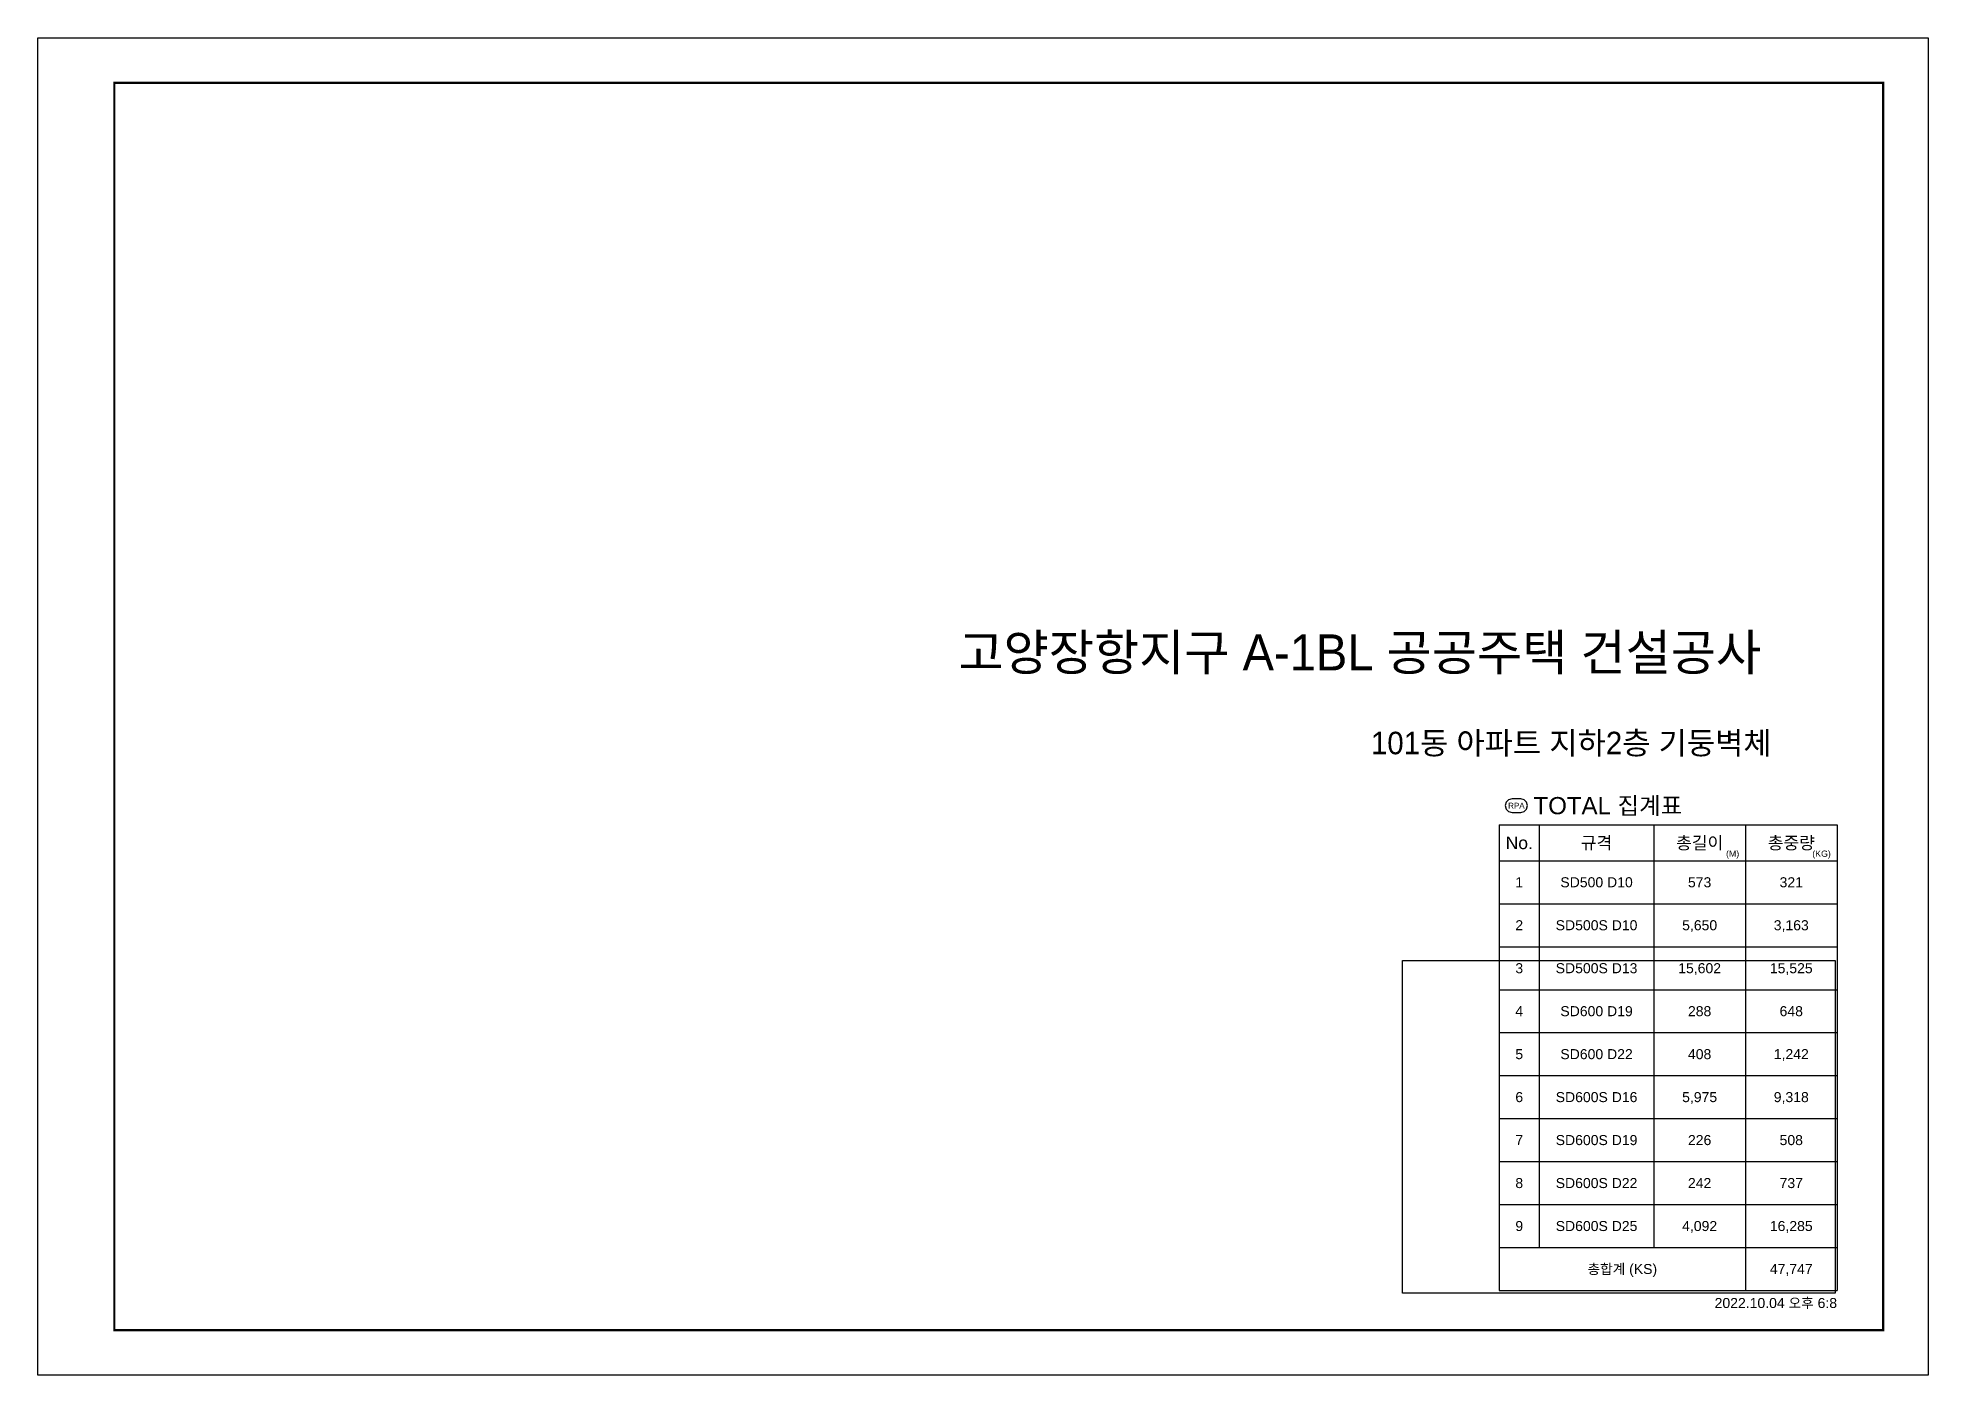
# Model space of a CAD drawing. Header units: millimetres. Extents: x 317501 to 2277231, y -321722 to 1186893.
# Drawn here: x 418421 to 452021, y -94878 to -71118 of the extents above; entities that cross this region are included whole.
import ezdxf
from ezdxf.enums import TextEntityAlignment as Align

# ---------------------------------------------------------------- set-up
doc = ezdxf.new("R2010")
doc.units = ezdxf.units.MM
doc.header["$LTSCALE"] = 57
doc.layers.get('Defpoints').update_dxf_attribs({"color": 145})
for name, color, linetype in [('00', 7, 'Continuous'), ('RP_DIM', 7, 'Continuous'), ('SHEET-TEXT', 2, 'Continuous')]:
    doc.layers.add(name, color=color, linetype=linetype)
doc.layers.add('TEXT', color=3, linetype='Continuous', lineweight=9)
doc.styles.add('RPWK1', font='arial.ttf', dxfattribs={"bigfont": 'whgtxt.shx'})
doc.styles.add('돋음', font='Dotum.ttf')

msp = doc.modelspace()

# ---------------------------------------------------------------- texts
at = {"layer": 'RP_DIM', "color": 2, "linetype": 'Continuous', "ltscale": 100, "style": 'RPWK1'}
msp.add_text('TOTAL 집계표', height=305.37, dxfattribs=at).set_placement((445006.7, -84759.3), align=Align.MIDDLE_LEFT)
for s, height, p in [('RPA', 101.79, (444701.3, -84759.3)), ('No.', 222.66, (444752.2, -85420.9)), ('규격', 222.66, (446126.4, -85420.9)), ('총길이', 222.66, (447958.6, -85420.9)), ('총중량', 222.66, (449587.2, -85420.9)), ('1', 178.1, (444752.2, -86120.7)), ('SD500 D10', 178.13, (446126.4, -86120.7)), ('573', 178.13, (447958.6, -86120.7)), ('321', 178.13, (449587.2, -86120.7)), ('2', 178.1, (444752.2, -86884.1)), ('SD500S D10', 178.13, (446126.4, -86884.1)), ('5,650', 178.13, (447958.6, -86884.1)), ('3,163', 178.13, (449587.2, -86884.1)), ('3', 178.1, (444752.2, -87647.5)), ('SD500S D13', 178.13, (446126.4, -87647.5)), ('15,602', 178.13, (447958.6, -87647.5)), ('15,525', 178.13, (449587.2, -87647.5)), ('4', 178.1, (444752.2, -88411)), ('SD600 D19', 178.13, (446126.4, -88411)), ('288', 178.13, (447958.6, -88411)), ('648', 178.13, (449587.2, -88411)), ('5', 178.1, (444752.2, -89174.4)), ('SD600 D22', 178.13, (446126.4, -89174.4)), ('408', 178.13, (447958.6, -89174.4)), ('1,242', 178.13, (449587.2, -89174.4)), ('6', 178.1, (444752.2, -89937.8)), ('SD600S D16', 178.13, (446126.4, -89937.8)), ('5,975', 178.13, (447958.6, -89937.8)), ('9,318', 178.13, (449587.2, -89937.8)), ('7', 178.1, (444752.2, -90701.2)), ('SD600S D19', 178.13, (446126.4, -90701.2)), ('226', 178.13, (447958.6, -90701.2)), ('508', 178.13, (449587.2, -90701.2)), ('8', 178.1, (444752.2, -91464.6)), ('SD600S D22', 178.13, (446126.4, -91464.6)), ('242', 178.13, (447958.6, -91464.6)), ('737', 178.13, (449587.2, -91464.6)), ('9', 178.1, (444752.2, -92228.1)), ('SD600S D25', 178.13, (446126.4, -92228.1)), ('4,092', 178.13, (447958.6, -92228.1)), ('16,285', 178.13, (449587.2, -92228.1)), ('총합계 (KS)', 178.13, (446584.4, -92991.5)), ('47,747', 178.13, (449587.2, -92991.5))]:
    msp.add_text(s, height=height, dxfattribs=at).set_placement(p, align=Align.MIDDLE_CENTER)
for s, p in [('(M)', (448661.5, -85701.9)), ('(KG)', (450290.2, -85701.9))]:
    msp.add_text(s, height=111.33, dxfattribs=at).set_placement(p, align=Align.BOTTOM_RIGHT)
msp.add_text('2022.10.04 오후 6:8', height=178.131, dxfattribs=at).set_placement((450401.5, -93506.8), align=Align.TOP_RIGHT)
at = {"layer": 'SHEET-TEXT', "color": 3, "style": '돋음'}
msp.add_text('101동 아파트 지하2층 기둥벽체', height=400, rotation=0.00089, dxfattribs=at).set_placement((445676.9, -83846.6), align=Align.CENTER)

# ---------------------------------------------------------------- blocks, each defined once
blk = doc.blocks.new('sdhsdthsehw')
at = {"layer": '00', "color": 1}
blk.add_lwpolyline([(33600, 0), (0, 0), (0, 23760), (33600, 23760)], close=True, dxfattribs=at)
at = {"layer": '00', "color": 3, "const_width": 40}
blk.add_lwpolyline([(32800, 800), (1360, 800), (1360, 22960), (32800, 22960)], close=True, dxfattribs=at)
at = {"layer": 'Defpoints', "color": 171, "linetype": 'Continuous'}
blk.add_lwpolyline([(24256, 7367), (31946, 7367), (31946, 1457), (24256, 1457)], close=True, dxfattribs=at)
at = {"layer": '00', "style": '돋음'}
blk.add_text('고양장항지구 A-1BL 공공주택 건설공사', height=640, rotation=0.0009, dxfattribs=at).set_placement((23497, 12521), align=Align.CENTER)

# ---------------------------------------------------------------- linework, layer by layer
at = {"layer": 'RP_DIM', "color": 12, "linetype": 'Continuous', "ltscale": 100}
for p, q in [((444395.9, -85102.8), (450401.5, -85102.8)), ((444395.9, -85102.8), (444395.9, -93373.2)), ((445108.5, -85102.8), (445108.5, -85739)), ((445108.5, -85102.8), (445108.5, -92609.8)), ((447144.2, -85102.8), (447144.2, -85739)), ((447144.2, -85102.8), (447144.2, -92609.8)), ((448772.9, -85102.8), (448772.9, -85739)), ((448772.9, -85102.8), (448772.9, -93373.2)), ((450401.5, -85102.8), (450401.5, -85739)), ((450401.5, -85102.8), (450401.5, -93373.2)), ((444395.9, -85739), (450401.5, -85739)), ((444395.9, -86502.4), (450401.5, -86502.4)), ((444395.9, -87265.8), (450401.5, -87265.8)), ((444395.9, -88029.3), (450401.5, -88029.3)), ((444395.9, -88792.7), (450401.5, -88792.7)), ((444395.9, -89556.1), (450401.5, -89556.1)), ((444395.9, -90319.5), (450401.5, -90319.5)), ((444395.9, -91082.9), (450401.5, -91082.9)), ((444395.9, -91846.3), (450401.5, -91846.3)), ((444395.9, -92609.8), (450401.5, -92609.8)), ((444395.9, -93373.2), (450401.5, -93373.2))]:
    msp.add_line(p, q, dxfattribs=at)
at = {"layer": 'RP_DIM', "color": 2, "linetype": 'Continuous', "ltscale": 100}
msp.add_lwpolyline([(444625, -84881.4), (444777.6, -84881.4), (444838.7, -84865.1), (444883.4, -84820.4), (444899.8, -84759.3), (444883.4, -84698.2), (444838.7, -84653.5), (444777.6, -84637.1), (444625, -84637.1), (444563.9, -84653.5), (444519.2, -84698.2), (444502.8, -84759.3), (444519.2, -84820.4), (444563.9, -84865.1), (444625, -84881.4)], dxfattribs=at)
at = {"layer": 'RP_DIM', "color": 12, "linetype": 'Continuous', "ltscale": 100}
msp.add_solid([(444395.9, -85102.8), (444396, -85102.8), (444395.9, -85102.8)], dxfattribs=at)

# ---------------------------------------------------------------- block references
at = {"layer": 'TEXT', "color": 4}
msp.add_blockref('sdhsdthsehw', (418420.9, -94878), dxfattribs=at)

msp.set_redraw_order([(e.dxf.handle, doc.entitydb.next_handle()) for e in msp.query("TEXT MTEXT ATTDEF DIMENSION ARC_DIMENSION")])  # texts and dimensions are drawn at this point

doc.saveas('drawing.dxf')
